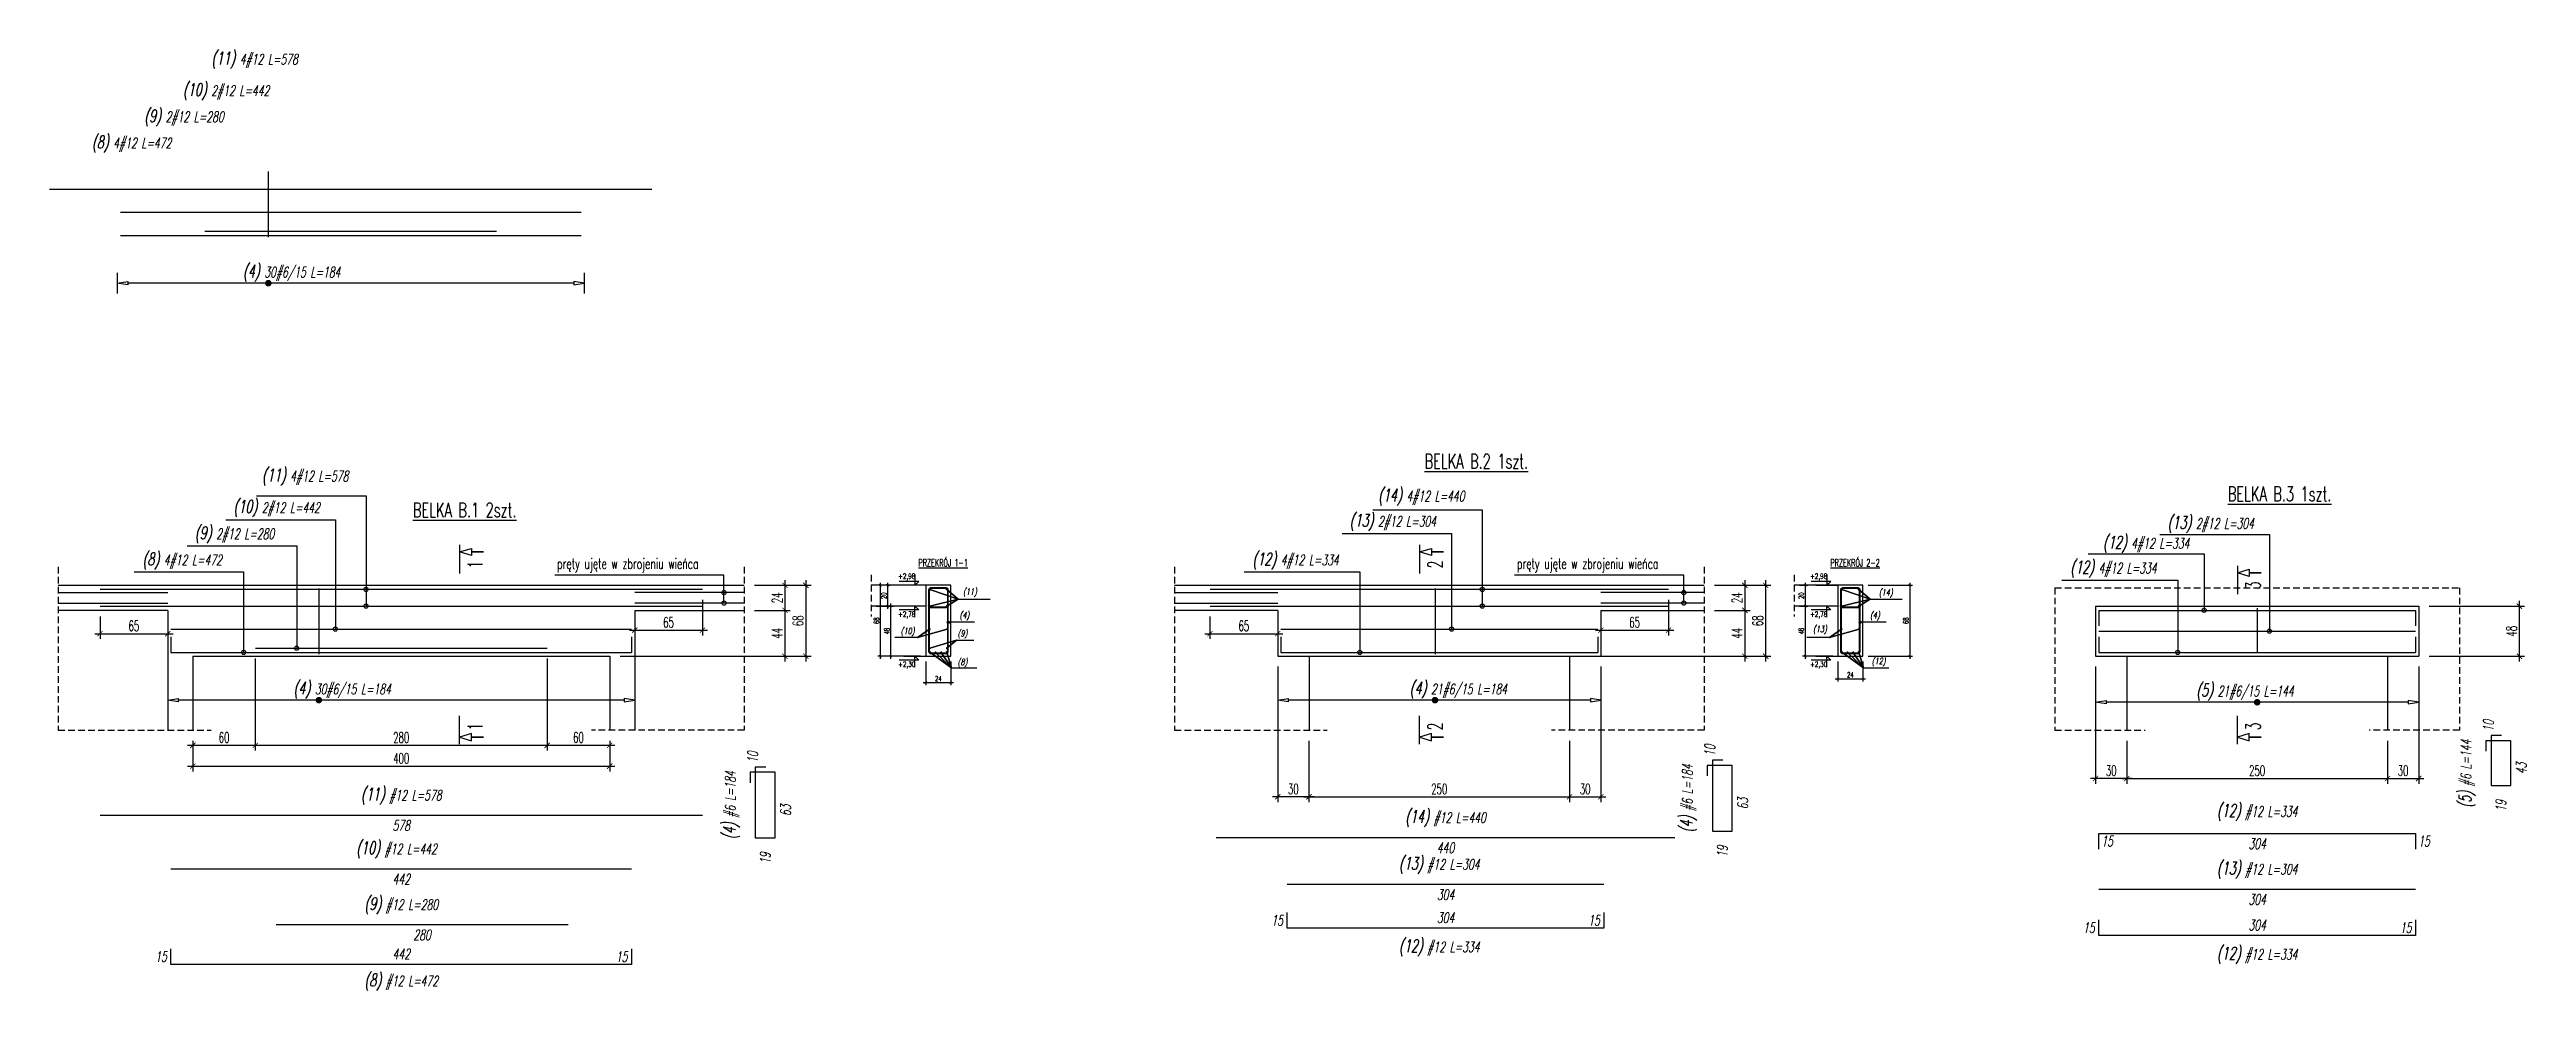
# Model space of a CAD drawing. Header units: millimetres. Extents: x 27330 to 31924, y -55340 to -53045.
# Drawn here: x 27330 to 29706, y -53948 to -53045 of the extents above; entities that cross this region are included whole.
import ezdxf
from ezdxf.enums import TextEntityAlignment as Align

# ---------------------------------------------------------------- set-up
doc = ezdxf.new("R2010")
doc.units = ezdxf.units.MM
doc.linetypes.add('DASHED2', pattern=[9.525, 6.35, -3.175])
doc.layers.get('Defpoints').update_dxf_attribs({"color": 251})
doc.layers.add('__NIEDRUK__', color=54, linetype='Continuous', plot=False)
for name, color, linetype in [('K-HATCHpręt', 105, 'Continuous'), ('K-LINIA', 254, 'Continuous'), ('K-ODNOSNIK', 8, 'Continuous'), ('K-POMOCNICZE', 9, 'DASHED2'), ('K-SCIANY', 2, 'Continuous'), ('K-TEXT 2.8mm', 101, 'Continuous'), ('K-TEXT 2mm', 254, 'Continuous'), ('K-WYMIARY', 1, 'Continuous'), ('K-ZBROJ_06', 101, 'Continuous'), ('K-ZBROJ_12', 161, 'Continuous'), ('N-35-PLYTY', 101, 'Continuous'), ('ZBROJA_NIEZLICZAC', 255, 'Continuous'), ('ZBROJA_PRET', 161, 'Continuous'), ('ZBROJA_RZUTPR', 141, 'Continuous'), ('ZBROJA_RZUTPR1', 255, 'Continuous'), ('ZBROJA_ZASIEG', 253, 'Continuous'), ('ZBROJA_ZLICZAC', 125, 'Continuous')]:
    doc.layers.add(name, color=color, linetype=linetype)
doc.styles.add('STYL_ZBROJA', font='romanszb.shx', dxfattribs={"width": 0.65, "oblique": 12})
doc.styles.add('text 2.8mm', font='romans.shx', dxfattribs={"width": 0.65})
doc.styles.add('text 2mm', font='romans.shx', dxfattribs={"width": 0.65})
doc.styles.add('WYM1', font='romanszb.shx', dxfattribs={"width": 0.6})
doc.dimstyles.new('CM100', dxfattribs={"dimscale": 5, "dimtxt": 2, "dimasz": 1, "dimexe": 1, "dimexo": 2, "dimgap": 0.5, "dimtad": 1, "dimrnd": 0.5, "dimdsep": 46, "dimtxsty": 'WYM1', "dimblk": 'OBLIQUE', "dimcen": 0, "dimdle": 1, "dimclrd": 253, "dimclre": 251, "dimclrt": 30, "dimadec": 0, "dimazin": 0, "dimtfac": 1, "dimtix": 1, "dimtmove": 0, "dimatfit": 0, "dimfxl": 1, "dimtfillclr": 256, "dimtolj": 1, "dimarcsym": 0})

msp = doc.modelspace()

# ---------------------------------------------------------------- texts
at = {"layer": 'K-TEXT 2.8mm', "lineweight": -2, "style": 'text 2.8mm', "width": 0.65}
for s, height, p in [('%%UBELKA B.2 1szt.', 14, (28648.969, -53447.031)), ('%%UBELKA B.3 1szt.', 14, (29419.694, -53478.263)), ('%%UBELKA B.1 2szt.', 14, (27678.237, -53493.738)), ('%%UPRZEKRÓJ 1-1', 7, (28163.398, -53540.875)), ('%%UPRZEKRÓJ 2-2', 7, (29038.42, -53540.875))]:
    msp.add_text(s, height=height, dxfattribs=at).set_placement(p)
for s, p in [('1', (27745.158, -53542.885)), ('2', (28666.165, -53542.885)), ('3', (29450.958, -53562.885)), ('1', (27745.158, -53698.293)), ('2', (28666.165, -53698.293)), ('3', (29450.958, -53698.293))]:
    msp.add_text(s, height=14, rotation=90, dxfattribs=at).set_placement(p)
at = {"layer": 'K-TEXT 2mm', "style": 'text 2mm', "width": 0.65}
for p in [(27816.701, -53543.235), (28737.707, -53543.235)]:
    msp.add_text('pręty ujęte w zbrojeniu wieńca', height=10, dxfattribs=at).set_placement(p)
at = {"layer": 'K-TEXT 2mm', "lineweight": -2, "style": 'text 2mm', "width": 0.65}
for s, p in [('+2,98', (28143.991, -53552.784)), ('+2,98', (29019.014, -53552.784)), ('+2,78', (28143.991, -53589.264)), ('+2,78', (29019.014, -53589.264)), ('+2,30', (28143.991, -53637.264)), ('+2,30', (29019.014, -53637.264))]:
    msp.add_text(s, height=5, dxfattribs=at).set_placement(p)
at = {"layer": 'ZBROJA_NIEZLICZAC', "style": 'STYL_ZBROJA'}
for s, insert, char_height, attachment_point in [('\\H6;\\C71;\\H10;\\C256;\\H6;\\C71;(11)\\H10;\\C256;', (28206.267, -53570.085), 20, 7), ('\\H6;\\C71;\\H10;\\C256;\\H6;\\C71;(14)\\H10;\\C256;', (29084.947, -53570.867), 20, 7), ('\\H6;\\C71;\\H10;\\C256;\\H6;\\C71;(4)\\H10;\\C256;', (28202.863, -53592.707), 20, 7), ('\\H6;\\C71;\\H10;\\C256;\\H6;\\C71;(4)\\H10;\\C256;', (29076.503, -53592.707), 20, 7), ('\\H6;\\C71;\\H10;\\C256;\\H6;\\C71;(10)\\H10;\\C256;', (28146.383, -53607.826), 20, 7), ('\\H6;\\C71;\\H10;\\C256;\\H6;\\C71;(9)\\H10;\\C256;', (28201.03, -53610.069), 20, 7), ('\\H6;\\C71;\\H10;\\C256;\\H6;\\C71;(13)\\H10;\\C256;', (29021.808, -53605.862), 20, 7), ('\\H6;\\C71;\\H10;\\C256;\\H6;\\C71;(8)\\H10;\\C256;', (28201.008, -53637.581), 20, 7), ('\\H6;\\C71;\\H10;\\C256;\\H6;\\C71;(12)\\H10;\\C256;', (29078.162, -53636.698), 20, 7), ('\\H12;\\C71;\\H10;\\C256;\\H12;\\C71;(11)\\H10;\\C256; #12 L=578', (27667.14, -53769.355), 20, 8), ('\\H12;\\C71;\\H10;\\C256;\\H12;\\C71;(14)\\H10;\\C256; #12 L=440', (28669.146, -53790.826), 10, 8), ('\\H12;\\C71;\\H10;\\C256;\\H12;\\C71;(12)\\H10;\\C256; #12 L=334', (29447.939, -53784.967), 20, 8), ('\\H12;\\C71;\\H10;\\C256;\\H12;\\C71;(10)\\H10;\\C256; #12 L=442', (27662.627, -53820.893), 20, 8), ('\\H12;\\C71;\\H10;\\C256;\\H12;\\C71;(13)\\H10;\\C256; #12 L=304', (28663.146, -53835.73), 20, 8), ('\\H12;\\C71;\\H10;\\C256;\\H12;\\C71;(13)\\H10;\\C256; #12 L=304', (29447.939, -53840.36), 10, 8), ('\\H12;\\C71;\\H10;\\C256;\\H12;\\C71;(9)\\H10;\\C256; #12 L=280', (27667.14, -53874.337), 20, 8), ('\\H12;\\C71;\\H10;\\C256;\\H12;\\C71;(12)\\H10;\\C256; #12 L=334', (28663.146, -53914.89), 20, 8), ('\\H12;\\C71;\\H10;\\C256;\\H12;\\C71;(12)\\H10;\\C256; #12 L=334', (29447.939, -53922.001), 20, 8), ('\\H12;\\C71;\\H10;\\C256;\\H12;\\C71;(8)\\H10;\\C256; #12 L=472', (27667.14, -53947.638), 20, 8)]:
    msp.add_mtext(s, dxfattribs=dict(at, insert=insert, char_height=char_height, attachment_point=attachment_point))
at = {"layer": 'ZBROJA_NIEZLICZAC', "char_height": 20, "attachment_point": 8, "rotation": 90, "style": 'STYL_ZBROJA'}
for s, insert in [('\\H12;\\C71;\\H10;\\C256;\\H12;\\C71;(5)\\H10;\\C256; #6 L=144', (29657.309, -53739.649)), ('\\H12;\\C71;\\H10;\\C256;\\H12;\\C71;(4)\\H10;\\C256; #6 L=184', (28910.24, -53763.359)), ('\\H12;\\C71;\\H10;\\C256;\\H12;\\C71;(4)\\H10;\\C256; #6 L=184', (27991.863, -53769.876))]:
    msp.add_mtext(s, dxfattribs=dict(at, insert=insert))
at = {"layer": 'ZBROJA_RZUTPR1', "style": 'STYL_ZBROJA', "oblique": 12, "width": 0.65}
for p in [(29669.809, -53688.149), (28922.74, -53711.859), (28004.363, -53718.376)]:
    msp.add_text('10', height=10, rotation=90, dxfattribs=at).set_placement(p, align=Align.MIDDLE_RIGHT)
for s, p in [('43', (29696.309, -53734.649)), ('63', (28030.863, -53774.876)), ('63', (28949.24, -53768.359))]:
    msp.add_text(s, height=10, rotation=90, dxfattribs=at).set_placement(p, align=Align.TOP_CENTER)
for p in [(29681.809, -53776.149), (28016.363, -53826.376), (28934.74, -53819.859)]:
    msp.add_text('19', height=10, rotation=90, dxfattribs=at).set_placement(p, align=Align.MIDDLE_LEFT)
for s, p in [('578', (27667.14, -53789.355)), ('440', (28669.146, -53810.826)), ('304', (29447.939, -53806.967)), ('442', (27667.14, -53840.893)), ('304', (28669.146, -53855.73)), ('304', (29447.939, -53860.36)), ('304', (28669.146, -53877.89)), ('280', (27687.14, -53894.337)), ('304', (29447.939, -53885.001)), ('442', (27667.14, -53912.638))]:
    msp.add_text(s, height=10, dxfattribs=at).set_placement(p, align=Align.MIDDLE)
for p in [(29309.534, -53804.467), (29613.534, -53804.467), (28513.146, -53880.39), (28817.146, -53880.39), (29291.939, -53887.501), (29595.939, -53887.501), (27442.14, -53915.138), (27884.14, -53915.138)]:
    msp.add_text('15', height=10, dxfattribs=at).set_placement(p, align=Align.MIDDLE_RIGHT)
at = {"layer": 'ZBROJA_ZLICZAC', "char_height": 20, "attachment_point": 7, "style": 'STYL_ZBROJA'}
for s, insert in [('\\H12;\\C71;\\H10;\\C256;\\H12;\\C71;(11)\\H10;\\C256; 4#12 L=578', (27484.999, -53063.336)), ('\\H12;\\C71;\\H10;\\C256;\\H12;\\C71;(10)\\H10;\\C256; 2#12 L=442', (27457.635, -53093.499)), ('\\H12;\\C71;\\H10;\\C256;\\H12;\\C71;(9)\\H10;\\C256; 2#12 L=280', (27420.536, -53118.622)), ('\\H12;\\C71;\\H10;\\C256;\\H12;\\C71;(8)\\H10;\\C256; 4#12 L=472', (27370.314, -53143.788)), ('\\H12;\\C71;\\H10;\\C256;\\H12;\\C71;(4)\\H10;\\C256; 30#6/15 L=184', (27515.2, -53267.602)), ('\\H12;\\C71;\\H10;\\C256;\\H12;\\C71;(11)\\H10;\\C256; 4#12 L=578', (27533.504, -53463.299)), ('\\H12;\\C71;\\H10;\\C256;\\H12;\\C71;(14)\\H10;\\C256; 4#12 L=440', (28604.511, -53482.488)), ('\\H12;\\C71;\\H10;\\C256;\\H12;\\C71;(10)\\H10;\\C256; 2#12 L=442', (27506.139, -53493.463)), ('\\H12;\\C71;\\H10;\\C256;\\H12;\\C71;(13)\\H10;\\C256; 2#12 L=304', (28577.146, -53506.729)), ('\\H12;\\C71;\\H10;\\C256;\\H12;\\C71;(13)\\H10;\\C256; 2#12 L=304', (29361.938, -53508.728)), ('\\H12;\\C71;\\H10;\\C256;\\H12;\\C71;(9)\\H10;\\C256; 2#12 L=280', (27469.041, -53518.585)), ('\\H12;\\C71;\\H10;\\C256;\\H12;\\C71;(12)\\H10;\\C256; 4#12 L=334', (29299.969, -53527.717)), ('\\H12;\\C71;\\H10;\\C256;\\H12;\\C71;(8)\\H10;\\C256; 4#12 L=472', (27418.818, -53543.751)), ('\\H12;\\C71;\\H10;\\C256;\\H12;\\C71;(12)\\H10;\\C256; 4#12 L=334', (28483.825, -53543.751)), ('\\H12;\\C71;\\H10;\\C256;\\H12;\\C71;(12)\\H10;\\C256; 4#12 L=334', (29268.618, -53551.559)), ('\\H12;\\C71;\\H10;\\C256;\\H12;\\C71;(4)\\H10;\\C256; 30#6/15 L=184', (27563.705, -53667.565)), ('\\H12;\\C71;\\H10;\\C256;\\H12;\\C71;(4)\\H10;\\C256; 21#6/15 L=184', (28634.711, -53667.565)), ('\\H12;\\C71;\\H10;\\C256;\\H12;\\C71;(5)\\H10;\\C256; 21#6/15 L=144', (29389.504, -53669.565))]:
    msp.add_mtext(s, dxfattribs=dict(at, insert=insert))

# ---------------------------------------------------------------- blocks, each defined once
blk = doc.blocks.new('A$C392df230')
h = blk.add_hatch()
h.set_pattern_fill('ANGLE', color=256, scale=0.025)
h.set_pattern_definition([(360, (-2880.4701, 5517.13781), (-5e-64, 0.174625), [0.127, -0.047625]), (90, (-2880.4701, 5517.13781), (-0.174625, 1e-17), [0.127, -0.047625])])
h.paths.add_polyline_path([(0.5, 0, 1), (-0.5, 0, 1)])
blk.add_circle((0, 0), 0.5)
blk = doc.blocks.new('_ArchTick')
at = {"color": 0, "linetype": 'ByBlock', "const_width": 0.15}
blk.add_lwpolyline([(-0.5, -0.5), (0.5, 0.5)], dxfattribs=at)
blk = doc.blocks.new('*D602')
at = {"layer": 'Defpoints', "color": 0, "transparency": 16777216}
for p in [(27467.1, -53698.1), (27867.1, -53698.1), (27867.1, -53732.5)]:
    blk.add_point(p, dxfattribs=at)
at = {"layer": 'K-WYMIARY', "color": 251, "lineweight": -2, "transparency": 16777216}
for p, q in [((27467.1, -53708.1), (27467.1, -53737.5)), ((27867.1, -53708.1), (27867.1, -53737.5))]:
    blk.add_line(p, q, dxfattribs=at)
at = {"layer": 'K-WYMIARY', "color": 253, "lineweight": -2, "transparency": 16777216}
blk.add_line((27462.1, -53732.5), (27872.1, -53732.5), dxfattribs=at)
at = {"layer": 'K-WYMIARY', "color": 253, "lineweight": -2, "transparency": 16777216, "xscale": 5, "yscale": 5, "zscale": 5, "rotation": 180}
blk.add_blockref('_ArchTick', (27467.1, -53732.5), dxfattribs=at)
at = {"layer": 'K-WYMIARY', "color": 253, "lineweight": -2, "transparency": 16777216, "xscale": 5, "yscale": 5, "zscale": 5}
blk.add_blockref('_ArchTick', (27867.1, -53732.5), dxfattribs=at)
at = {"layer": 'K-WYMIARY', "color": 30, "transparency": 16777216, "insert": (27667.1, -53725), "char_height": 10, "attachment_point": 5, "style": 'WYM1'}
blk.add_mtext('\\A1;400', dxfattribs=at)
blk = doc.blocks.new('*D604')
at = {"layer": 'Defpoints', "color": 0, "transparency": 16777216}
for p in [(27527.1, -53619.3), (27467.1, -53698.1), (27527.1, -53712.5)]:
    blk.add_point(p, dxfattribs=at)
at = {"layer": 'K-WYMIARY', "color": 251, "lineweight": -2, "transparency": 16777216}
for p, q in [((27527.1, -53629.3), (27527.1, -53717.5)), ((27467.1, -53708.1), (27467.1, -53717.5))]:
    blk.add_line(p, q, dxfattribs=at)
at = {"layer": 'K-WYMIARY', "color": 253, "lineweight": -2, "transparency": 16777216}
blk.add_line((27462.1, -53712.5), (27532.1, -53712.5), dxfattribs=at)
at = {"layer": 'K-WYMIARY', "color": 253, "lineweight": -2, "transparency": 16777216, "xscale": 5, "yscale": 5, "zscale": 5, "rotation": 180}
blk.add_blockref('_ArchTick', (27467.1, -53712.5), dxfattribs=at)
at = {"layer": 'K-WYMIARY', "color": 253, "lineweight": -2, "transparency": 16777216, "xscale": 5, "yscale": 5, "zscale": 5}
blk.add_blockref('_ArchTick', (27527.1, -53712.5), dxfattribs=at)
at = {"layer": 'K-WYMIARY', "color": 30, "transparency": 16777216, "insert": (27497.1, -53705), "char_height": 10, "attachment_point": 5, "style": 'WYM1'}
blk.add_mtext('\\A1;60', dxfattribs=at)
blk = doc.blocks.new('*D605')
at = {"layer": 'Defpoints', "color": 0, "transparency": 16777216}
for p in [(27527.1, -53619.3), (27807.1, -53619.3), (27807.1, -53712.5)]:
    blk.add_point(p, dxfattribs=at)
at = {"layer": 'K-WYMIARY', "color": 251, "lineweight": -2, "transparency": 16777216}
for p, q in [((27527.1, -53629.3), (27527.1, -53717.5)), ((27807.1, -53629.3), (27807.1, -53717.5))]:
    blk.add_line(p, q, dxfattribs=at)
at = {"layer": 'K-WYMIARY', "color": 253, "lineweight": -2, "transparency": 16777216}
blk.add_line((27522.1, -53712.5), (27812.1, -53712.5), dxfattribs=at)
at = {"layer": 'K-WYMIARY', "color": 253, "lineweight": -2, "transparency": 16777216, "xscale": 5, "yscale": 5, "zscale": 5, "rotation": 180}
blk.add_blockref('_ArchTick', (27527.1, -53712.5), dxfattribs=at)
at = {"layer": 'K-WYMIARY', "color": 253, "lineweight": -2, "transparency": 16777216, "xscale": 5, "yscale": 5, "zscale": 5}
blk.add_blockref('_ArchTick', (27807.1, -53712.5), dxfattribs=at)
at = {"layer": 'K-WYMIARY', "color": 30, "transparency": 16777216, "insert": (27667.1, -53705), "char_height": 10, "attachment_point": 5, "style": 'WYM1'}
blk.add_mtext('\\A1;280', dxfattribs=at)
blk = doc.blocks.new('*D606')
at = {"layer": 'Defpoints', "color": 0, "transparency": 16777216}
for p in [(27807.1, -53619.3), (27867.1, -53698.1), (27867.1, -53712.5)]:
    blk.add_point(p, dxfattribs=at)
at = {"layer": 'K-WYMIARY', "color": 251, "lineweight": -2, "transparency": 16777216}
for p, q in [((27807.1, -53629.3), (27807.1, -53717.5)), ((27867.1, -53708.1), (27867.1, -53717.5))]:
    blk.add_line(p, q, dxfattribs=at)
at = {"layer": 'K-WYMIARY', "color": 253, "lineweight": -2, "transparency": 16777216}
blk.add_line((27802.1, -53712.5), (27872.1, -53712.5), dxfattribs=at)
at = {"layer": 'K-WYMIARY', "color": 253, "lineweight": -2, "transparency": 16777216, "xscale": 5, "yscale": 5, "zscale": 5, "rotation": 180}
blk.add_blockref('_ArchTick', (27807.1, -53712.5), dxfattribs=at)
at = {"layer": 'K-WYMIARY', "color": 253, "lineweight": -2, "transparency": 16777216, "xscale": 5, "yscale": 5, "zscale": 5}
blk.add_blockref('_ArchTick', (27867.1, -53712.5), dxfattribs=at)
at = {"layer": 'K-WYMIARY', "color": 30, "transparency": 16777216, "insert": (27837.1, -53705), "char_height": 10, "attachment_point": 5, "style": 'WYM1'}
blk.add_mtext('\\A1;60', dxfattribs=at)
blk = doc.blocks.new('*D607')
at = {"layer": 'Defpoints', "color": 0, "transparency": 16777216}
for p in [(27996.2, -53559), (27996.2, -53583), (28035.3, -53583)]:
    blk.add_point(p, dxfattribs=at)
at = {"layer": 'K-WYMIARY', "color": 251, "lineweight": -2, "transparency": 16777216}
for p, q in [((28006.2, -53559), (28040.3, -53559)), ((28006.2, -53583), (28040.3, -53583))]:
    blk.add_line(p, q, dxfattribs=at)
at = {"layer": 'K-WYMIARY', "color": 253, "lineweight": -2, "transparency": 16777216}
blk.add_line((28035.3, -53554), (28035.3, -53588), dxfattribs=at)
at = {"layer": 'K-WYMIARY', "color": 253, "lineweight": -2, "transparency": 16777216, "xscale": 5, "yscale": 5, "zscale": 5}
for p, rotation in [((28035.3, -53559), 90), ((28035.3, -53583), 270)]:
    blk.add_blockref('_ArchTick', p, dxfattribs=dict(at, rotation=rotation))
at = {"layer": 'K-WYMIARY', "color": 30, "transparency": 16777216, "insert": (28027.8, -53571), "char_height": 10, "attachment_point": 5, "rotation": 90, "style": 'WYM1'}
blk.add_mtext('\\A1;24', dxfattribs=at)
blk = doc.blocks.new('*D608')
at = {"layer": 'Defpoints', "color": 0, "transparency": 16777216}
for p in [(27996.2, -53583), (27867.1, -53627), (28035.3, -53627)]:
    blk.add_point(p, dxfattribs=at)
at = {"layer": 'K-WYMIARY', "color": 251, "lineweight": -2, "transparency": 16777216}
for p, q in [((28006.2, -53583), (28040.3, -53583)), ((27877.1, -53627), (28040.3, -53627))]:
    blk.add_line(p, q, dxfattribs=at)
at = {"layer": 'K-WYMIARY', "color": 253, "lineweight": -2, "transparency": 16777216}
blk.add_line((28035.3, -53578), (28035.3, -53632), dxfattribs=at)
at = {"layer": 'K-WYMIARY', "color": 253, "lineweight": -2, "transparency": 16777216, "xscale": 5, "yscale": 5, "zscale": 5}
for p, rotation in [((28035.3, -53583), 90), ((28035.3, -53627), 270)]:
    blk.add_blockref('_ArchTick', p, dxfattribs=dict(at, rotation=rotation))
at = {"layer": 'K-WYMIARY', "color": 30, "transparency": 16777216, "insert": (28027.8, -53605), "char_height": 10, "attachment_point": 5, "rotation": 90, "style": 'WYM1'}
blk.add_mtext('\\A1;44', dxfattribs=at)
blk = doc.blocks.new('*D609')
at = {"layer": 'Defpoints', "color": 0, "transparency": 16777216}
for p in [(27996.2, -53559), (27867.1, -53627), (28055.3, -53627)]:
    blk.add_point(p, dxfattribs=at)
at = {"layer": 'K-WYMIARY', "color": 251, "lineweight": -2, "transparency": 16777216}
for p, q in [((28006.2, -53559), (28060.3, -53559)), ((27877.1, -53627), (28060.3, -53627))]:
    blk.add_line(p, q, dxfattribs=at)
at = {"layer": 'K-WYMIARY', "color": 253, "lineweight": -2, "transparency": 16777216}
blk.add_line((28055.3, -53554), (28055.3, -53632), dxfattribs=at)
at = {"layer": 'K-WYMIARY', "color": 253, "lineweight": -2, "transparency": 16777216, "xscale": 5, "yscale": 5, "zscale": 5}
for p, rotation in [((28055.3, -53559), 90), ((28055.3, -53627), 270)]:
    blk.add_blockref('_ArchTick', p, dxfattribs=dict(at, rotation=rotation))
at = {"layer": 'K-WYMIARY', "color": 30, "transparency": 16777216, "insert": (28047.8, -53593), "char_height": 10, "attachment_point": 5, "rotation": 90, "style": 'WYM1'}
blk.add_mtext('\\A1;68', dxfattribs=at)
blk = doc.blocks.new('*D613')
at = {"layer": 'Defpoints', "color": 0, "transparency": 16777216}
for p in [(27956.1, -53562.9), (27891.1, -53583), (27956.1, -53602)]:
    blk.add_point(p, dxfattribs=at)
at = {"layer": 'K-WYMIARY', "color": 251, "lineweight": -2, "transparency": 16777216}
for p, q in [((27891.1, -53593), (27891.1, -53607)), ((27956.1, -53572.9), (27956.1, -53607))]:
    blk.add_line(p, q, dxfattribs=at)
at = {"layer": 'K-WYMIARY', "color": 253, "lineweight": -2, "transparency": 16777216}
blk.add_line((27886.1, -53602), (27961.1, -53602), dxfattribs=at)
at = {"layer": 'K-WYMIARY', "color": 253, "lineweight": -2, "transparency": 16777216, "xscale": 5, "yscale": 5, "zscale": 5, "rotation": 180}
blk.add_blockref('_ArchTick', (27891.1, -53602), dxfattribs=at)
at = {"layer": 'K-WYMIARY', "color": 253, "lineweight": -2, "transparency": 16777216, "xscale": 5, "yscale": 5, "zscale": 5}
blk.add_blockref('_ArchTick', (27956.1, -53602), dxfattribs=at)
at = {"layer": 'K-WYMIARY', "color": 30, "transparency": 16777216, "insert": (27923.6, -53594.5), "char_height": 10, "attachment_point": 5, "style": 'WYM1'}
blk.add_mtext('\\A1;65', dxfattribs=at)
blk = doc.blocks.new('*D614')
at = {"layer": 'Defpoints', "color": 0, "transparency": 16777216}
for p in [(27378.1, -53578.9), (27443.1, -53583), (27443.1, -53605.4)]:
    blk.add_point(p, dxfattribs=at)
at = {"layer": 'K-WYMIARY', "color": 251, "lineweight": -2, "transparency": 16777216}
for p, q in [((27378.1, -53588.9), (27378.1, -53610.4)), ((27443.1, -53593), (27443.1, -53610.4))]:
    blk.add_line(p, q, dxfattribs=at)
at = {"layer": 'K-WYMIARY', "color": 253, "lineweight": -2, "transparency": 16777216}
blk.add_line((27373.1, -53605.4), (27448.1, -53605.4), dxfattribs=at)
at = {"layer": 'K-WYMIARY', "color": 253, "lineweight": -2, "transparency": 16777216, "xscale": 5, "yscale": 5, "zscale": 5, "rotation": 180}
blk.add_blockref('_ArchTick', (27378.1, -53605.4), dxfattribs=at)
at = {"layer": 'K-WYMIARY', "color": 253, "lineweight": -2, "transparency": 16777216, "xscale": 5, "yscale": 5, "zscale": 5}
blk.add_blockref('_ArchTick', (27443.1, -53605.4), dxfattribs=at)
at = {"layer": 'K-WYMIARY', "color": 30, "transparency": 16777216, "insert": (27410.6, -53597.9), "char_height": 10, "attachment_point": 5, "style": 'WYM1'}
blk.add_mtext('\\A1;65', dxfattribs=at)
blk = doc.blocks.new('*D653')
at = {"layer": 'Defpoints', "color": 0, "transparency": 16777216}
for p in [(28170.5, -53627), (28194.5, -53627), (28194.5, -53652.3)]:
    blk.add_point(p, dxfattribs=at)
at = {"layer": 'K-WYMIARY', "color": 251, "lineweight": -2, "transparency": 16777216}
for p, q in [((28170.5, -53632), (28170.5, -53654.8)), ((28194.5, -53632), (28194.5, -53654.8))]:
    blk.add_line(p, q, dxfattribs=at)
at = {"layer": 'K-WYMIARY', "color": 253, "lineweight": -2, "transparency": 16777216}
blk.add_line((28168, -53652.3), (28197, -53652.3), dxfattribs=at)
at = {"layer": 'K-WYMIARY', "color": 253, "lineweight": -2, "transparency": 16777216, "xscale": 2.5, "yscale": 2.5, "zscale": 2.5, "rotation": 180}
blk.add_blockref('_ArchTick', (28170.5, -53652.3), dxfattribs=at)
at = {"layer": 'K-WYMIARY', "color": 253, "lineweight": -2, "transparency": 16777216, "xscale": 2.5, "yscale": 2.5, "zscale": 2.5}
blk.add_blockref('_ArchTick', (28194.5, -53652.3), dxfattribs=at)
at = {"layer": 'K-WYMIARY', "color": 30, "transparency": 16777216, "insert": (28182.5, -53648.5), "char_height": 5, "attachment_point": 5, "style": 'WYM1'}
blk.add_mtext('\\A1;24', dxfattribs=at)
blk = doc.blocks.new('*D654')
at = {"layer": 'Defpoints', "color": 0, "transparency": 16777216}
for p in [(28117.9, -53579), (28136.9, -53579), (28170.5, -53627)]:
    blk.add_point(p, dxfattribs=at)
at = {"layer": 'K-WYMIARY', "color": 251, "lineweight": -2, "transparency": 16777216}
for p, q in [((28122.9, -53579), (28139.4, -53579)), ((28165.5, -53627), (28134.4, -53627))]:
    blk.add_line(p, q, dxfattribs=at)
at = {"layer": 'K-WYMIARY', "color": 253, "lineweight": -2, "transparency": 16777216}
blk.add_line((28136.9, -53629.5), (28136.9, -53576.5), dxfattribs=at)
at = {"layer": 'K-WYMIARY', "color": 253, "lineweight": -2, "transparency": 16777216, "xscale": 2.5, "yscale": 2.5, "zscale": 2.5}
for p, rotation in [((28136.9, -53579), 90), ((28136.9, -53627), 270)]:
    blk.add_blockref('_ArchTick', p, dxfattribs=dict(at, rotation=rotation))
at = {"layer": 'K-WYMIARY', "color": 30, "transparency": 16777216, "insert": (28133.1, -53603), "char_height": 5, "attachment_point": 5, "rotation": 90, "style": 'WYM1'}
blk.add_mtext('\\A1;48', dxfattribs=at)
blk = doc.blocks.new('*D655')
at = {"layer": 'Defpoints', "color": 0, "transparency": 16777216}
for p in [(28128.2, -53559), (28133.9, -53559), (28117.9, -53579)]:
    blk.add_point(p, dxfattribs=at)
at = {"layer": 'K-WYMIARY', "color": 251, "lineweight": -2, "transparency": 16777216}
for p, q in [((28133.2, -53559), (28136.4, -53559)), ((28122.9, -53579), (28136.4, -53579))]:
    blk.add_line(p, q, dxfattribs=at)
at = {"layer": 'K-WYMIARY', "color": 253, "lineweight": -2, "transparency": 16777216}
blk.add_line((28133.9, -53581.5), (28133.9, -53556.5), dxfattribs=at)
at = {"layer": 'K-WYMIARY', "color": 253, "lineweight": -2, "transparency": 16777216, "xscale": 2.5, "yscale": 2.5, "zscale": 2.5}
for p, rotation in [((28133.9, -53559), 90), ((28133.9, -53579), 270)]:
    blk.add_blockref('_ArchTick', p, dxfattribs=dict(at, rotation=rotation))
at = {"layer": 'K-WYMIARY', "color": 30, "transparency": 16777216, "insert": (28130.1, -53569), "char_height": 5, "attachment_point": 5, "rotation": 90, "style": 'WYM1'}
blk.add_mtext('\\A1;20', dxfattribs=at)
blk = doc.blocks.new('*D656')
at = {"layer": 'Defpoints', "color": 0, "transparency": 16777216}
for p in [(28126.9, -53559), (28170.5, -53559), (28170.5, -53627)]:
    blk.add_point(p, dxfattribs=at)
at = {"layer": 'K-WYMIARY', "color": 251, "lineweight": -2, "transparency": 16777216}
for p, q in [((28165.5, -53559), (28124.4, -53559)), ((28165.5, -53627), (28124.4, -53627))]:
    blk.add_line(p, q, dxfattribs=at)
at = {"layer": 'K-WYMIARY', "color": 253, "lineweight": -2, "transparency": 16777216}
blk.add_line((28126.9, -53629.5), (28126.9, -53556.5), dxfattribs=at)
at = {"layer": 'K-WYMIARY', "color": 253, "lineweight": -2, "transparency": 16777216, "xscale": 2.5, "yscale": 2.5, "zscale": 2.5}
for p, rotation in [((28126.9, -53559), 90), ((28126.9, -53627), 270)]:
    blk.add_blockref('_ArchTick', p, dxfattribs=dict(at, rotation=rotation))
at = {"layer": 'K-WYMIARY', "color": 30, "transparency": 16777216, "insert": (28123.1, -53593), "char_height": 5, "attachment_point": 5, "rotation": 90, "style": 'WYM1'}
blk.add_mtext('\\A1;68', dxfattribs=at)
blk = doc.blocks.new('*D617')
at = {"layer": 'Defpoints', "color": 0, "transparency": 16777216}
for p in [(28538.1, -53698.1), (28788.1, -53698.1), (28788.1, -53761.9)]:
    blk.add_point(p, dxfattribs=at)
at = {"layer": 'K-WYMIARY', "color": 251, "lineweight": -2, "transparency": 16777216}
for p, q in [((28538.1, -53708.1), (28538.1, -53766.9)), ((28788.1, -53708.1), (28788.1, -53766.9))]:
    blk.add_line(p, q, dxfattribs=at)
at = {"layer": 'K-WYMIARY', "color": 253, "lineweight": -2, "transparency": 16777216}
blk.add_line((28533.1, -53761.9), (28793.1, -53761.9), dxfattribs=at)
at = {"layer": 'K-WYMIARY', "color": 253, "lineweight": -2, "transparency": 16777216, "xscale": 5, "yscale": 5, "zscale": 5, "rotation": 180}
blk.add_blockref('_ArchTick', (28538.1, -53761.9), dxfattribs=at)
at = {"layer": 'K-WYMIARY', "color": 253, "lineweight": -2, "transparency": 16777216, "xscale": 5, "yscale": 5, "zscale": 5}
blk.add_blockref('_ArchTick', (28788.1, -53761.9), dxfattribs=at)
at = {"layer": 'K-WYMIARY', "color": 30, "transparency": 16777216, "insert": (28663.1, -53754.4), "char_height": 10, "attachment_point": 5, "style": 'WYM1'}
blk.add_mtext('\\A1;250', dxfattribs=at)
blk = doc.blocks.new('*D619')
at = {"layer": 'Defpoints', "color": 0, "transparency": 16777216}
for p in [(28917.2, -53559), (28917.2, -53583), (28956.3, -53583)]:
    blk.add_point(p, dxfattribs=at)
at = {"layer": 'K-WYMIARY', "color": 251, "lineweight": -2, "transparency": 16777216}
for p, q in [((28927.2, -53559), (28961.3, -53559)), ((28927.2, -53583), (28961.3, -53583))]:
    blk.add_line(p, q, dxfattribs=at)
at = {"layer": 'K-WYMIARY', "color": 253, "lineweight": -2, "transparency": 16777216}
blk.add_line((28956.3, -53554), (28956.3, -53588), dxfattribs=at)
at = {"layer": 'K-WYMIARY', "color": 253, "lineweight": -2, "transparency": 16777216, "xscale": 5, "yscale": 5, "zscale": 5}
for p, rotation in [((28956.3, -53559), 90), ((28956.3, -53583), 270)]:
    blk.add_blockref('_ArchTick', p, dxfattribs=dict(at, rotation=rotation))
at = {"layer": 'K-WYMIARY', "color": 30, "transparency": 16777216, "insert": (28948.8, -53571), "char_height": 10, "attachment_point": 5, "rotation": 90, "style": 'WYM1'}
blk.add_mtext('\\A1;24', dxfattribs=at)
blk = doc.blocks.new('*D620')
at = {"layer": 'Defpoints', "color": 0, "transparency": 16777216}
for p in [(28917.2, -53583), (28788.1, -53627), (28956.3, -53627)]:
    blk.add_point(p, dxfattribs=at)
at = {"layer": 'K-WYMIARY', "color": 251, "lineweight": -2, "transparency": 16777216}
for p, q in [((28927.2, -53583), (28961.3, -53583)), ((28798.1, -53627), (28961.3, -53627))]:
    blk.add_line(p, q, dxfattribs=at)
at = {"layer": 'K-WYMIARY', "color": 253, "lineweight": -2, "transparency": 16777216}
blk.add_line((28956.3, -53578), (28956.3, -53632), dxfattribs=at)
at = {"layer": 'K-WYMIARY', "color": 253, "lineweight": -2, "transparency": 16777216, "xscale": 5, "yscale": 5, "zscale": 5}
for p, rotation in [((28956.3, -53583), 90), ((28956.3, -53627), 270)]:
    blk.add_blockref('_ArchTick', p, dxfattribs=dict(at, rotation=rotation))
at = {"layer": 'K-WYMIARY', "color": 30, "transparency": 16777216, "insert": (28948.8, -53605), "char_height": 10, "attachment_point": 5, "rotation": 90, "style": 'WYM1'}
blk.add_mtext('\\A1;44', dxfattribs=at)
blk = doc.blocks.new('*D621')
at = {"layer": 'Defpoints', "color": 0, "transparency": 16777216}
for p in [(28917.2, -53559), (28788.1, -53627), (28976.3, -53627)]:
    blk.add_point(p, dxfattribs=at)
at = {"layer": 'K-WYMIARY', "color": 251, "lineweight": -2, "transparency": 16777216}
for p, q in [((28927.2, -53559), (28981.3, -53559)), ((28798.1, -53627), (28981.3, -53627))]:
    blk.add_line(p, q, dxfattribs=at)
at = {"layer": 'K-WYMIARY', "color": 253, "lineweight": -2, "transparency": 16777216}
blk.add_line((28976.3, -53554), (28976.3, -53632), dxfattribs=at)
at = {"layer": 'K-WYMIARY', "color": 253, "lineweight": -2, "transparency": 16777216, "xscale": 5, "yscale": 5, "zscale": 5}
for p, rotation in [((28976.3, -53559), 90), ((28976.3, -53627), 270)]:
    blk.add_blockref('_ArchTick', p, dxfattribs=dict(at, rotation=rotation))
at = {"layer": 'K-WYMIARY', "color": 30, "transparency": 16777216, "insert": (28968.8, -53593), "char_height": 10, "attachment_point": 5, "rotation": 90, "style": 'WYM1'}
blk.add_mtext('\\A1;68', dxfattribs=at)
blk = doc.blocks.new('*D622')
at = {"layer": 'Defpoints', "color": 0, "transparency": 16777216}
for p in [(28883.1, -53562.9), (28818.1, -53583), (28883.1, -53602)]:
    blk.add_point(p, dxfattribs=at)
at = {"layer": 'K-WYMIARY', "color": 251, "lineweight": -2, "transparency": 16777216}
for p, q in [((28818.1, -53593), (28818.1, -53607)), ((28883.1, -53572.9), (28883.1, -53607))]:
    blk.add_line(p, q, dxfattribs=at)
at = {"layer": 'K-WYMIARY', "color": 253, "lineweight": -2, "transparency": 16777216}
blk.add_line((28813.1, -53602), (28888.1, -53602), dxfattribs=at)
at = {"layer": 'K-WYMIARY', "color": 253, "lineweight": -2, "transparency": 16777216, "xscale": 5, "yscale": 5, "zscale": 5, "rotation": 180}
blk.add_blockref('_ArchTick', (28818.1, -53602), dxfattribs=at)
at = {"layer": 'K-WYMIARY', "color": 253, "lineweight": -2, "transparency": 16777216, "xscale": 5, "yscale": 5, "zscale": 5}
blk.add_blockref('_ArchTick', (28883.1, -53602), dxfattribs=at)
at = {"layer": 'K-WYMIARY', "color": 30, "transparency": 16777216, "insert": (28850.6, -53594.5), "char_height": 10, "attachment_point": 5, "style": 'WYM1'}
blk.add_mtext('\\A1;65', dxfattribs=at)
blk = doc.blocks.new('*D623')
at = {"layer": 'Defpoints', "color": 0, "transparency": 16777216}
for p in [(28443.1, -53578.9), (28508.1, -53583), (28508.1, -53605.4)]:
    blk.add_point(p, dxfattribs=at)
at = {"layer": 'K-WYMIARY', "color": 251, "lineweight": -2, "transparency": 16777216}
for p, q in [((28443.1, -53588.9), (28443.1, -53610.4)), ((28508.1, -53593), (28508.1, -53610.4))]:
    blk.add_line(p, q, dxfattribs=at)
at = {"layer": 'K-WYMIARY', "color": 253, "lineweight": -2, "transparency": 16777216}
blk.add_line((28438.1, -53605.4), (28513.1, -53605.4), dxfattribs=at)
at = {"layer": 'K-WYMIARY', "color": 253, "lineweight": -2, "transparency": 16777216, "xscale": 5, "yscale": 5, "zscale": 5, "rotation": 180}
blk.add_blockref('_ArchTick', (28443.1, -53605.4), dxfattribs=at)
at = {"layer": 'K-WYMIARY', "color": 253, "lineweight": -2, "transparency": 16777216, "xscale": 5, "yscale": 5, "zscale": 5}
blk.add_blockref('_ArchTick', (28508.1, -53605.4), dxfattribs=at)
at = {"layer": 'K-WYMIARY', "color": 30, "transparency": 16777216, "insert": (28475.6, -53597.9), "char_height": 10, "attachment_point": 5, "style": 'WYM1'}
blk.add_mtext('\\A1;65', dxfattribs=at)
blk = doc.blocks.new('*D630')
at = {"layer": 'Defpoints', "color": 0, "transparency": 16777216}
for p in [(28508.1, -53627), (28538.1, -53698.1), (28508.1, -53761.9)]:
    blk.add_point(p, dxfattribs=at)
at = {"layer": 'K-WYMIARY', "color": 251, "lineweight": -2, "transparency": 16777216}
for p, q in [((28508.1, -53637), (28508.1, -53766.9)), ((28538.1, -53708.1), (28538.1, -53766.9))]:
    blk.add_line(p, q, dxfattribs=at)
at = {"layer": 'K-WYMIARY', "color": 253, "lineweight": -2, "transparency": 16777216}
blk.add_line((28543.1, -53761.9), (28503.1, -53761.9), dxfattribs=at)
at = {"layer": 'K-WYMIARY', "color": 253, "lineweight": -2, "transparency": 16777216, "xscale": 5, "yscale": 5, "zscale": 5, "rotation": 180}
blk.add_blockref('_ArchTick', (28508.1, -53761.9), dxfattribs=at)
at = {"layer": 'K-WYMIARY', "color": 253, "lineweight": -2, "transparency": 16777216, "xscale": 5, "yscale": 5, "zscale": 5}
blk.add_blockref('_ArchTick', (28538.1, -53761.9), dxfattribs=at)
at = {"layer": 'K-WYMIARY', "color": 30, "transparency": 16777216, "insert": (28523.1, -53754.4), "char_height": 10, "attachment_point": 5, "style": 'WYM1'}
blk.add_mtext('\\A1;30', dxfattribs=at)
blk = doc.blocks.new('*D631')
at = {"layer": 'Defpoints', "color": 0, "transparency": 16777216}
for p in [(28818.1, -53627), (28788.1, -53698.1), (28818.1, -53761.9)]:
    blk.add_point(p, dxfattribs=at)
at = {"layer": 'K-WYMIARY', "color": 251, "lineweight": -2, "transparency": 16777216}
for p, q in [((28818.1, -53637), (28818.1, -53766.9)), ((28788.1, -53708.1), (28788.1, -53766.9))]:
    blk.add_line(p, q, dxfattribs=at)
at = {"layer": 'K-WYMIARY', "color": 253, "lineweight": -2, "transparency": 16777216}
blk.add_line((28783.1, -53761.9), (28823.1, -53761.9), dxfattribs=at)
at = {"layer": 'K-WYMIARY', "color": 253, "lineweight": -2, "transparency": 16777216, "xscale": 5, "yscale": 5, "zscale": 5, "rotation": 180}
blk.add_blockref('_ArchTick', (28788.1, -53761.9), dxfattribs=at)
at = {"layer": 'K-WYMIARY', "color": 253, "lineweight": -2, "transparency": 16777216, "xscale": 5, "yscale": 5, "zscale": 5}
blk.add_blockref('_ArchTick', (28818.1, -53761.9), dxfattribs=at)
at = {"layer": 'K-WYMIARY', "color": 30, "transparency": 16777216, "insert": (28803.1, -53754.4), "char_height": 10, "attachment_point": 5, "style": 'WYM1'}
blk.add_mtext('\\A1;30', dxfattribs=at)
blk = doc.blocks.new('*D649')
at = {"layer": 'Defpoints', "color": 0, "transparency": 16777216}
for p in [(29045.6, -53627), (29069.6, -53627), (29069.6, -53648.7)]:
    blk.add_point(p, dxfattribs=at)
at = {"layer": 'K-WYMIARY', "color": 251, "lineweight": -2, "transparency": 16777216}
for p, q in [((29045.6, -53632), (29045.6, -53651.2)), ((29069.6, -53632), (29069.6, -53651.2))]:
    blk.add_line(p, q, dxfattribs=at)
at = {"layer": 'K-WYMIARY', "color": 253, "lineweight": -2, "transparency": 16777216}
blk.add_line((29043.1, -53648.7), (29072.1, -53648.7), dxfattribs=at)
at = {"layer": 'K-WYMIARY', "color": 253, "lineweight": -2, "transparency": 16777216, "xscale": 2.5, "yscale": 2.5, "zscale": 2.5, "rotation": 180}
blk.add_blockref('_ArchTick', (29045.6, -53648.7), dxfattribs=at)
at = {"layer": 'K-WYMIARY', "color": 253, "lineweight": -2, "transparency": 16777216, "xscale": 2.5, "yscale": 2.5, "zscale": 2.5}
blk.add_blockref('_ArchTick', (29069.6, -53648.7), dxfattribs=at)
at = {"layer": 'K-WYMIARY', "color": 30, "transparency": 16777216, "insert": (29057.6, -53644.9), "char_height": 5, "attachment_point": 5, "style": 'WYM1'}
blk.add_mtext('\\A1;24', dxfattribs=at)
blk = doc.blocks.new('*D650')
at = {"layer": 'Defpoints', "color": 0, "transparency": 16777216}
for p in [(29003.7, -53559), (29003.7, -53579), (29014.3, -53579)]:
    blk.add_point(p, dxfattribs=at)
at = {"layer": 'K-WYMIARY', "color": 251, "lineweight": -2, "transparency": 16777216}
for p, q in [((29008.7, -53559), (29016.8, -53559)), ((29008.7, -53579), (29016.8, -53579))]:
    blk.add_line(p, q, dxfattribs=at)
at = {"layer": 'K-WYMIARY', "color": 253, "lineweight": -2, "transparency": 16777216}
blk.add_line((29014.3, -53556.5), (29014.3, -53581.5), dxfattribs=at)
at = {"layer": 'K-WYMIARY', "color": 253, "lineweight": -2, "transparency": 16777216, "xscale": 2.5, "yscale": 2.5, "zscale": 2.5}
for p, rotation in [((29014.3, -53559), 90), ((29014.3, -53579), 270)]:
    blk.add_blockref('_ArchTick', p, dxfattribs=dict(at, rotation=rotation))
at = {"layer": 'K-WYMIARY', "color": 30, "transparency": 16777216, "insert": (29010.5, -53569), "char_height": 5, "attachment_point": 5, "rotation": 90, "style": 'WYM1'}
blk.add_mtext('\\A1;20', dxfattribs=at)
blk = doc.blocks.new('*D651')
at = {"layer": 'Defpoints', "color": 0, "transparency": 16777216}
for p in [(29003.7, -53579), (29014.3, -53627), (29045.6, -53627)]:
    blk.add_point(p, dxfattribs=at)
at = {"layer": 'K-WYMIARY', "color": 251, "lineweight": -2, "transparency": 16777216}
for p, q in [((29008.7, -53579), (29016.8, -53579)), ((29040.6, -53627), (29011.8, -53627))]:
    blk.add_line(p, q, dxfattribs=at)
at = {"layer": 'K-WYMIARY', "color": 253, "lineweight": -2, "transparency": 16777216}
blk.add_line((29014.3, -53576.5), (29014.3, -53629.5), dxfattribs=at)
at = {"layer": 'K-WYMIARY', "color": 253, "lineweight": -2, "transparency": 16777216, "xscale": 2.5, "yscale": 2.5, "zscale": 2.5}
for p, rotation in [((29014.3, -53579), 90), ((29014.3, -53627), 270)]:
    blk.add_blockref('_ArchTick', p, dxfattribs=dict(at, rotation=rotation))
at = {"layer": 'K-WYMIARY', "color": 30, "transparency": 16777216, "insert": (29010.5, -53603), "char_height": 5, "attachment_point": 5, "rotation": 90, "style": 'WYM1'}
blk.add_mtext('\\A1;48', dxfattribs=at)
blk = doc.blocks.new('*D652')
at = {"layer": 'Defpoints', "color": 0, "transparency": 16777216}
for p in [(29069.6, -53559), (29069.6, -53627), (29114.6, -53627)]:
    blk.add_point(p, dxfattribs=at)
at = {"layer": 'K-WYMIARY', "color": 251, "lineweight": -2, "transparency": 16777216}
for p, q in [((29074.6, -53559), (29117.1, -53559)), ((29074.6, -53627), (29117.1, -53627))]:
    blk.add_line(p, q, dxfattribs=at)
at = {"layer": 'K-WYMIARY', "color": 253, "lineweight": -2, "transparency": 16777216}
blk.add_line((29114.6, -53556.5), (29114.6, -53629.5), dxfattribs=at)
at = {"layer": 'K-WYMIARY', "color": 253, "lineweight": -2, "transparency": 16777216, "xscale": 2.5, "yscale": 2.5, "zscale": 2.5}
for p, rotation in [((29114.6, -53559), 90), ((29114.6, -53627), 270)]:
    blk.add_blockref('_ArchTick', p, dxfattribs=dict(at, rotation=rotation))
at = {"layer": 'K-WYMIARY', "color": 30, "transparency": 16777216, "insert": (29110.8, -53593), "char_height": 5, "attachment_point": 5, "rotation": 90, "style": 'WYM1'}
blk.add_mtext('\\A1;68', dxfattribs=at)
blk = doc.blocks.new('*D632')
at = {"layer": 'Defpoints', "color": 0, "transparency": 16777216}
for p in [(29322.9, -53698.1), (29572.9, -53698.1), (29572.9, -53744.3)]:
    blk.add_point(p, dxfattribs=at)
at = {"layer": 'K-WYMIARY', "color": 251, "lineweight": -2, "transparency": 16777216}
for p, q in [((29322.9, -53708.1), (29322.9, -53749.3)), ((29572.9, -53708.1), (29572.9, -53749.3))]:
    blk.add_line(p, q, dxfattribs=at)
at = {"layer": 'K-WYMIARY', "color": 253, "lineweight": -2, "transparency": 16777216}
blk.add_line((29317.9, -53744.3), (29577.9, -53744.3), dxfattribs=at)
at = {"layer": 'K-WYMIARY', "color": 253, "lineweight": -2, "transparency": 16777216, "xscale": 5, "yscale": 5, "zscale": 5, "rotation": 180}
blk.add_blockref('_ArchTick', (29322.9, -53744.3), dxfattribs=at)
at = {"layer": 'K-WYMIARY', "color": 253, "lineweight": -2, "transparency": 16777216, "xscale": 5, "yscale": 5, "zscale": 5}
blk.add_blockref('_ArchTick', (29572.9, -53744.3), dxfattribs=at)
at = {"layer": 'K-WYMIARY', "color": 30, "transparency": 16777216, "insert": (29447.9, -53736.8), "char_height": 10, "attachment_point": 5, "style": 'WYM1'}
blk.add_mtext('\\A1;250', dxfattribs=at)
blk = doc.blocks.new('*D638')
at = {"layer": 'Defpoints', "color": 0, "transparency": 16777216}
for p in [(29292.9, -53627), (29322.9, -53698.1), (29292.9, -53744.3)]:
    blk.add_point(p, dxfattribs=at)
at = {"layer": 'K-WYMIARY', "color": 251, "lineweight": -2, "transparency": 16777216}
for p, q in [((29292.9, -53637), (29292.9, -53749.3)), ((29322.9, -53708.1), (29322.9, -53749.3))]:
    blk.add_line(p, q, dxfattribs=at)
at = {"layer": 'K-WYMIARY', "color": 253, "lineweight": -2, "transparency": 16777216}
blk.add_line((29327.9, -53744.3), (29287.9, -53744.3), dxfattribs=at)
at = {"layer": 'K-WYMIARY', "color": 253, "lineweight": -2, "transparency": 16777216, "xscale": 5, "yscale": 5, "zscale": 5, "rotation": 180}
blk.add_blockref('_ArchTick', (29292.9, -53744.3), dxfattribs=at)
at = {"layer": 'K-WYMIARY', "color": 253, "lineweight": -2, "transparency": 16777216, "xscale": 5, "yscale": 5, "zscale": 5}
blk.add_blockref('_ArchTick', (29322.9, -53744.3), dxfattribs=at)
at = {"layer": 'K-WYMIARY', "color": 30, "transparency": 16777216, "insert": (29307.9, -53736.8), "char_height": 10, "attachment_point": 5, "style": 'WYM1'}
blk.add_mtext('\\A1;30', dxfattribs=at)
blk = doc.blocks.new('*D639')
at = {"layer": 'Defpoints', "color": 0, "transparency": 16777216}
for p in [(29602.9, -53627), (29572.9, -53698.1), (29602.9, -53744.3)]:
    blk.add_point(p, dxfattribs=at)
at = {"layer": 'K-WYMIARY', "color": 251, "lineweight": -2, "transparency": 16777216}
for p, q in [((29602.9, -53637), (29602.9, -53749.3)), ((29572.9, -53708.1), (29572.9, -53749.3))]:
    blk.add_line(p, q, dxfattribs=at)
at = {"layer": 'K-WYMIARY', "color": 253, "lineweight": -2, "transparency": 16777216}
blk.add_line((29567.9, -53744.3), (29607.9, -53744.3), dxfattribs=at)
at = {"layer": 'K-WYMIARY', "color": 253, "lineweight": -2, "transparency": 16777216, "xscale": 5, "yscale": 5, "zscale": 5, "rotation": 180}
blk.add_blockref('_ArchTick', (29572.9, -53744.3), dxfattribs=at)
at = {"layer": 'K-WYMIARY', "color": 253, "lineweight": -2, "transparency": 16777216, "xscale": 5, "yscale": 5, "zscale": 5}
blk.add_blockref('_ArchTick', (29602.9, -53744.3), dxfattribs=at)
at = {"layer": 'K-WYMIARY', "color": 30, "transparency": 16777216, "insert": (29587.9, -53736.8), "char_height": 10, "attachment_point": 5, "style": 'WYM1'}
blk.add_mtext('\\A1;30', dxfattribs=at)
blk = doc.blocks.new('*D640')
at = {"layer": 'Defpoints', "color": 0, "transparency": 16777216}
for p in [(29602.9, -53579), (29699.5, -53579), (29602.9, -53627)]:
    blk.add_point(p, dxfattribs=at)
at = {"layer": 'K-WYMIARY', "color": 251, "lineweight": -2, "transparency": 16777216}
for p, q in [((29612.9, -53579), (29704.5, -53579)), ((29612.9, -53627), (29704.5, -53627))]:
    blk.add_line(p, q, dxfattribs=at)
at = {"layer": 'K-WYMIARY', "color": 253, "lineweight": -2, "transparency": 16777216}
blk.add_line((29699.5, -53632), (29699.5, -53574), dxfattribs=at)
at = {"layer": 'K-WYMIARY', "color": 253, "lineweight": -2, "transparency": 16777216, "xscale": 5, "yscale": 5, "zscale": 5}
for p, rotation in [((29699.5, -53579), 90), ((29699.5, -53627), 270)]:
    blk.add_blockref('_ArchTick', p, dxfattribs=dict(at, rotation=rotation))
at = {"layer": 'K-WYMIARY', "color": 30, "transparency": 16777216, "insert": (29692, -53603), "char_height": 10, "attachment_point": 5, "rotation": 90, "style": 'WYM1'}
blk.add_mtext('\\A1;48', dxfattribs=at)

# ---------------------------------------------------------------- dimensions: what is measured, and where the dimension line sits
at = {"layer": 'K-WYMIARY'}
for base, p1, p2, override, picture, middle in [((28055.271, -53627), (27996.236, -53559), (27867.14, -53627), {"dimblk": 'ArchTick'}, '*D609', (28047.771, -53593)), ((28035.271, -53583), (27996.236, -53559), (27996.236, -53583), {"dimblk": 'ArchTick'}, '*D607', (28027.771, -53571)), ((28133.863, -53559), (28117.899, -53579), (28128.23, -53559), {"dimscale": 2.5, "dimblk": 'ArchTick', "dimtmove": 1}, '*D655', (28130.113, -53569)), ((28126.875, -53559), (28170.535, -53627), (28170.535, -53559), {"dimscale": 2.5, "dimblk": 'ArchTick'}, '*D656', (28123.125, -53593)), ((28976.278, -53627), (28917.242, -53559), (28788.146, -53627), {"dimblk": 'ArchTick'}, '*D621', (28968.778, -53593)), ((28956.278, -53583), (28917.242, -53559), (28917.242, -53583), {"dimblk": 'ArchTick'}, '*D619', (28948.778, -53571)), ((29014.298, -53579), (29003.678, -53559), (29003.678, -53579), {"dimscale": 2.5, "dimblk": 'ArchTick'}, '*D650', (29010.548, -53569)), ((29114.582, -53627), (29069.558, -53559), (29069.558, -53627), {"dimscale": 2.5, "dimblk": 'ArchTick'}, '*D652', (29110.832, -53593)), ((28035.271, -53627), (27996.236, -53583), (27867.14, -53627), {"dimblk": 'ArchTick', "dimtmove": 1}, '*D608', (28027.771, -53605)), ((28136.875, -53579), (28170.535, -53627), (28117.899, -53579), {"dimscale": 2.5, "dimblk": 'ArchTick'}, '*D654', (28133.125, -53603)), ((28956.278, -53627), (28917.242, -53583), (28788.146, -53627), {"dimblk": 'ArchTick', "dimtmove": 1}, '*D620', (28948.778, -53605)), ((29014.298, -53627), (29003.678, -53579), (29045.558, -53627), {"dimscale": 2.5, "dimblk": 'ArchTick', "dimtmove": 1}, '*D651', (29010.548, -53603)), ((29699.468, -53579), (29602.939, -53627), (29602.939, -53579), {"dimblk": 'ArchTick'}, '*D640', (29691.968, -53603))]:
    dim = msp.add_linear_dim(base=base, p1=p1, p2=p2, angle=90, dimstyle='CM100', override=override, dxfattribs=at)
    dim.commit()
    dim.dimension.update_dxf_attribs({"geometry": picture, "text_midpoint": middle})
for base, p1, p2, override, picture, middle in [((27956.14, -53601.975), (27891.14, -53583), (27956.14, -53562.94), {"dimblk": 'ArchTick'}, '*D613', (27923.64, -53594.475)), ((28883.146, -53601.975), (28818.146, -53583), (28883.146, -53562.94), {"dimblk": 'ArchTick'}, '*D622', (28850.646, -53594.475)), ((27443.14, -53605.417), (27378.14, -53578.943), (27443.14, -53583), {"dimblk": 'ArchTick'}, '*D614', (27410.64, -53597.917)), ((28508.146, -53605.417), (28443.146, -53578.943), (28508.146, -53583), {"dimblk": 'ArchTick'}, '*D623', (28475.646, -53597.917)), ((27527.14, -53712.47), (27467.14, -53698.078), (27527.14, -53619.318), {"dimblk": 'ArchTick'}, '*D604', (27497.14, -53704.97)), ((27807.14, -53712.47), (27527.14, -53619.318), (27807.14, -53619.318), {"dimblk": 'ArchTick', "dimtmove": 1}, '*D605', (27667.14, -53704.97)), ((27867.14, -53712.47), (27807.14, -53619.318), (27867.14, -53698.078), {"dimblk": 'ArchTick', "dimtmove": 1}, '*D606', (27837.14, -53704.97)), ((28194.535, -53652.265), (28170.535, -53627), (28194.535, -53627), {"dimscale": 2.5, "dimblk": 'ArchTick'}, '*D653', (28182.535, -53648.515)), ((28508.146, -53761.913), (28538.146, -53698.078), (28508.146, -53627), {"dimblk": 'ArchTick', "dimtmove": 1}, '*D630', (28523.146, -53754.413)), ((28818.146, -53761.913), (28788.146, -53698.078), (28818.146, -53627), {"dimblk": 'ArchTick', "dimtmove": 1}, '*D631', (28803.146, -53754.413)), ((29069.558, -53648.656), (29045.558, -53627), (29069.558, -53627), {"dimscale": 2.5, "dimblk": 'ArchTick'}, '*D649', (29057.558, -53644.906)), ((29292.939, -53744.284), (29322.939, -53698.078), (29292.939, -53627), {"dimblk": 'ArchTick', "dimtmove": 1}, '*D638', (29307.939, -53736.784)), ((29602.939, -53744.284), (29572.939, -53698.078), (29602.939, -53627), {"dimblk": 'ArchTick', "dimtmove": 1}, '*D639', (29587.939, -53736.784)), ((27867.14, -53732.47), (27467.14, -53698.078), (27867.14, -53698.078), {"dimblk": 'ArchTick'}, '*D602', (27667.14, -53724.97)), ((28788.146, -53761.913), (28538.146, -53698.078), (28788.146, -53698.078), {"dimblk": 'ArchTick'}, '*D617', (28663.146, -53754.413)), ((29572.939, -53744.284), (29322.939, -53698.078), (29572.939, -53698.078), {"dimblk": 'ArchTick'}, '*D632', (29447.939, -53736.784))]:
    dim = msp.add_linear_dim(base=base, p1=p1, p2=p2, dimstyle='CM100', override=override, dxfattribs=at)
    dim.commit()
    dim.dimension.update_dxf_attribs({"geometry": picture, "text_midpoint": middle})

# ---------------------------------------------------------------- linework, layer by layer
at = {"layer": '__NIEDRUK__'}
for points in [[(28175.035, -53623.9), (28190.035, -53623.9, 0.41421356), (28191.435, -53622.5), (28191.435, -53563.5, 0.41421356), (28190.035, -53562.1), (28175.035, -53562.1, 0.41421356), (28173.635, -53563.5), (28173.635, -53622.5, 0.41421356)], [(29050.058, -53623.9), (29065.058, -53623.9, 0.41421356), (29066.458, -53622.5), (29066.458, -53563.5, 0.41421356), (29065.058, -53562.1), (29050.058, -53562.1, 0.41421356), (29048.658, -53563.5), (29048.658, -53622.5, 0.41421356)]]:
    msp.add_lwpolyline(points, format="xyb", close=True, dxfattribs=at)
for points in [[(28192.035, -53578.5, -0.41421356), (28190.035, -53580.5), (28175.035, -53580.5, -0.41421356), (28173.035, -53578.5)], [(28191.435, -53578.5, -0.41421356), (28190.035, -53579.9), (28175.035, -53579.9, -0.41421356), (28173.635, -53578.5)], [(29067.058, -53578.5, -0.41421356), (29065.058, -53580.5), (29050.058, -53580.5, -0.41421356), (29048.058, -53578.5)], [(29066.458, -53578.5, -0.41421356), (29065.058, -53579.9), (29050.058, -53579.9, -0.41421356), (29048.658, -53578.5)]]:
    msp.add_lwpolyline(points, format="xyb", dxfattribs=at)
at = {"layer": 'K-HATCHpręt'}
for points in [[(27338.044, -53565.94), (27443.14, -53565.94)], [(27996.236, -53565.94), (27891.14, -53565.94)], [(28409.05, -53565.94), (28508.146, -53565.94)], [(28917.242, -53565.94), (28818.146, -53565.94)], [(27338.044, -53576.06), (27443.14, -53576.06)], [(27996.236, -53576.06), (27891.14, -53576.06)], [(28409.05, -53576.06), (28508.146, -53576.06)], [(28917.242, -53576.06), (28818.146, -53576.06)]]:
    msp.add_lwpolyline(points, dxfattribs=at)
at = {"layer": 'K-LINIA'}
for points in [[(28170.535, -53559), (28117.899, -53559)], [(29045.558, -53559), (29003.678, -53559)], [(28170.535, -53579), (28117.899, -53579)], [(29045.558, -53579), (29003.678, -53579)]]:
    msp.add_lwpolyline(points, dxfattribs=at)
at = {"layer": 'K-ODNOSNIK'}
for points in [[(27528.215, -53473.172), (27633.31, -53473.172), (27633.31, -53578.943)], [(27498.826, -53496.074), (27603.921, -53496.074), (27603.921, -53601.001)], [(28599.222, -53486.438), (28704.317, -53486.438), (28704.317, -53578.943)], [(27461.728, -53521.196), (27566.822, -53521.196), (27566.822, -53619.318)], [(28569.833, -53509.34), (28674.928, -53509.34), (28674.928, -53601.001)], [(29354.625, -53510.365), (29459.72, -53510.365), (29459.72, -53603)], [(27410.796, -53546.215), (27515.891, -53546.215), (27515.891, -53623.4)], [(28475.803, -53546.215), (28586.898, -53546.215), (28586.898, -53623.4)], [(29285.903, -53528.715), (29396.998, -53528.715), (29396.998, -53583)], [(27976.756, -53576.06), (27976.756, -53549.413), (27814.366, -53549.413)], [(28201.598, -53572.163), (28190.707, -53578.943), (28201.598, -53572.163), (28174.364, -53578.943), (28201.598, -53572.163), (28190.707, -53562.94), (28201.598, -53572.163), (28174.364, -53562.94), (28201.598, -53572.163), (28232.303, -53572.163)], [(28897.763, -53576.06), (28897.763, -53549.413), (28735.373, -53549.413)], [(29076.621, -53572.163), (29065.729, -53578.943), (29076.621, -53572.163), (29049.387, -53578.943), (29076.621, -53572.163), (29065.729, -53562.94), (29076.621, -53572.163), (29049.387, -53562.94), (29076.621, -53572.163), (29107.326, -53572.163)], [(29260.596, -53554.023), (29371.69, -53554.023), (29371.69, -53623.4)], [(28162.393, -53609.022), (28174.135, -53601.001), (28162.393, -53609.022), (28190.935, -53601.001), (28162.393, -53609.022), (28140.763, -53609.022)], [(28199.852, -53611.52), (28190.707, -53619.318), (28199.852, -53611.52), (28174.364, -53619.318), (28199.852, -53611.52), (28216.552, -53611.52)], [(28217.02, -53594.5), (28192.035, -53594.5)], [(29037.415, -53609.022), (29049.158, -53601.001), (29037.415, -53609.022), (29065.958, -53601.001), (29037.415, -53609.022), (29015.785, -53609.022)], [(29092.042, -53594.5), (29067.058, -53594.5)], [(28195.089, -53638.178), (28185.259, -53623.4), (28195.089, -53638.178), (28179.812, -53623.4), (28195.089, -53638.178), (28190.707, -53623.06), (28195.089, -53638.178), (28174.364, -53623.06), (28195.089, -53638.178), (28219.556, -53638.178)], [(29070.111, -53638.178), (29060.282, -53623.4), (29070.111, -53638.178), (29054.834, -53623.4), (29070.111, -53638.178), (29065.729, -53623.06), (29070.111, -53638.178), (29049.387, -53623.06), (29070.111, -53638.178), (29094.579, -53638.178)]]:
    msp.add_lwpolyline(points, dxfattribs=at)
for centre, radius in [((27633.31, -53562.94), 2), ((27976.756, -53565.94), 2), ((28704.317, -53562.94), 2), ((28897.763, -53565.94), 2), ((27633.31, -53578.943), 2), ((27976.756, -53576.06), 2), ((28192.035, -53594.5), 1), ((28704.317, -53578.943), 2), ((28897.763, -53576.06), 2), ((29067.058, -53594.5), 1), ((29396.998, -53583), 2), ((27566.822, -53619.318), 2), ((27603.921, -53601.001), 2), ((28674.928, -53601.001), 2), ((29459.72, -53603), 2), ((27515.891, -53623.4), 2), ((28586.898, -53623.4), 2), ((29371.69, -53623.4), 2)]:
    msp.add_circle(centre, radius, dxfattribs=at)
at = {"layer": 'K-POMOCNICZE'}
for points in [[(27338.044, -53541.364), (27338.044, -53698.078), (27484.574, -53698.078)], [(27996.236, -53541.364), (27996.236, -53698.078), (27849.706, -53698.078)], [(28409.05, -53541.364), (28409.05, -53698.078), (28555.58, -53698.078)], [(28917.242, -53541.364), (28917.242, -53698.078), (28770.712, -53698.078)], [(28117.899, -53549), (28117.899, -53589)], [(29003.678, -53549), (29003.678, -53589)], [(29253.843, -53561.364), (29253.843, -53698.078), (29340.373, -53698.078)], [(29253.843, -53561.364), (29642.035, -53561.364)], [(29642.035, -53561.364), (29642.035, -53698.078), (29555.505, -53698.078)]]:
    msp.add_lwpolyline(points, dxfattribs=at)
at = {"layer": 'K-SCIANY'}
for p, q in [((27338.044, -53559), (27996.236, -53559)), ((28409.05, -53559), (28917.242, -53559)), ((27443.14, -53583), (27338.044, -53583)), ((27443.14, -53583), (27443.14, -53698.078)), ((27891.14, -53583), (27891.14, -53698.078)), ((27891.14, -53583), (27996.236, -53583)), ((28508.146, -53583), (28409.05, -53583)), ((28508.146, -53583), (28508.146, -53627)), ((28818.146, -53583), (28818.146, -53627)), ((28818.146, -53583), (28917.242, -53583)), ((29292.939, -53579), (29292.939, -53627)), ((29602.939, -53579), (29602.939, -53627)), ((27467.14, -53627), (27467.14, -53698.078)), ((27867.14, -53627), (27867.14, -53698.078)), ((28538.146, -53627), (28538.146, -53698.078)), ((28788.146, -53627), (28788.146, -53698.078)), ((29322.939, -53627), (29322.939, -53698.078)), ((29572.939, -53627), (29572.939, -53698.078))]:
    msp.add_line(p, q, dxfattribs=at)
for points in [[(28170.535, -53627), (28194.535, -53627), (28194.535, -53559), (28170.535, -53559)], [(29045.558, -53627), (29069.558, -53627), (29069.558, -53559), (29045.558, -53559)]]:
    msp.add_lwpolyline(points, close=True, dxfattribs=at)
for points in [[(29292.939, -53579), (29602.939, -53579)], [(27467.14, -53627), (27867.14, -53627)], [(28508.146, -53627), (28818.146, -53627)], [(29292.939, -53627), (29602.939, -53627)]]:
    msp.add_lwpolyline(points, dxfattribs=at)
at = {"layer": 'K-TEXT 2mm', "lineweight": -2}
for points in [[(28160.007, -53548.587), (28160.007, -53559), (28163.676, -53555.331), (28144.999, -53555.331)], [(29035.029, -53548.587), (29035.029, -53559), (29038.698, -53555.331), (29020.022, -53555.331)], [(28160.007, -53589.413), (28160.007, -53579), (28163.676, -53582.669), (28144.999, -53582.669)], [(29035.029, -53589.413), (29035.029, -53579), (29038.698, -53582.669), (29020.022, -53582.669)], [(28160.007, -53637.413), (28160.007, -53627), (28163.676, -53630.669), (28144.999, -53630.669)], [(29035.029, -53637.413), (29035.029, -53627), (29038.698, -53630.669), (29020.022, -53630.669)]]:
    msp.add_lwpolyline(points, dxfattribs=at)
at = {"layer": 'K-TEXT 2mm'}
for points in [[(29024.501, -53559), (29045.558, -53559)], [(28149.478, -53627), (28170.535, -53627)], [(29024.501, -53627), (29045.558, -53627)]]:
    msp.add_lwpolyline(points, dxfattribs=at)
at = {"layer": 'K-ZBROJ_06'}
for points in [[(28175.035, -53624.5), (28190.035, -53624.5, 0.41421356), (28192.035, -53622.5), (28192.035, -53563.5, 0.41421356), (28190.035, -53561.5), (28175.035, -53561.5, 0.41421356), (28173.035, -53563.5), (28173.035, -53622.5, 0.41421356)], [(29050.058, -53624.5), (29065.058, -53624.5, 0.41421356), (29067.058, -53622.5), (29067.058, -53563.5, 0.41421356), (29065.058, -53561.5), (29050.058, -53561.5, 0.41421356), (29048.058, -53563.5), (29048.058, -53622.5, 0.41421356)]]:
    msp.add_lwpolyline(points, format="xyb", close=True, dxfattribs=at)
at = {"layer": 'K-ZBROJ_12'}
for p, q in [((27956.14, -53562.94), (27378.14, -53562.94)), ((28883.146, -53562.94), (28443.146, -53562.94)), ((29295.939, -53583), (29295.939, -53598)), ((29599.939, -53583), (29599.939, -53598)), ((27446.14, -53608.4), (27446.14, -53623.4)), ((27888.14, -53608.4), (27888.14, -53623.4)), ((28511.146, -53608.4), (28511.146, -53623.4)), ((28815.146, -53608.4), (28815.146, -53623.4)), ((29295.939, -53608.4), (29295.939, -53623.4)), ((29599.939, -53608.4), (29599.939, -53623.4))]:
    msp.add_line(p, q, dxfattribs=at)
at = {"layer": 'N-35-PLYTY', "linetype": 'Continuous', "extrusion": (2.20399e-16, -1.07059e-31, -1), "flags": 128}
for points in [[(-27723.162, -53520.168), (-27723.162, -53527.025), (-27734.591, -53523.597), (-27734.591, -53527.025), (-27746.019, -53527.025), (-27734.591, -53527.025), (-27734.591, -53530.454), (-27723.162, -53527.025), (-27723.162, -53547.597)], [(-28644.169, -53520.168), (-28644.169, -53527.025), (-28655.598, -53523.597), (-28655.598, -53527.025), (-28667.026, -53527.025), (-28655.598, -53527.025), (-28655.598, -53530.454), (-28644.169, -53527.025), (-28644.169, -53547.597)], [(-29428.961, -53540.168), (-29428.961, -53547.025), (-29440.39, -53543.597), (-29440.39, -53547.025), (-29451.819, -53547.025), (-29440.39, -53547.025), (-29440.39, -53550.454), (-29428.961, -53547.025), (-29428.961, -53567.597)], [(-27723.162, -53711.5), (-27723.162, -53704.643), (-27734.591, -53708.071), (-27734.591, -53704.643), (-27746.019, -53704.643), (-27734.591, -53704.643), (-27734.591, -53701.214), (-27723.162, -53704.643), (-27723.162, -53684.071)], [(-28644.169, -53711.5), (-28644.169, -53704.643), (-28655.598, -53708.071), (-28655.598, -53704.643), (-28667.026, -53704.643), (-28655.598, -53704.643), (-28655.598, -53701.214), (-28644.169, -53704.643), (-28644.169, -53684.071)], [(-29428.961, -53711.5), (-29428.961, -53704.643), (-29440.39, -53708.071), (-29440.39, -53704.643), (-29451.819, -53704.643), (-29440.39, -53704.643), (-29440.39, -53701.214), (-29428.961, -53704.643), (-29428.961, -53684.071)]]:
    msp.add_lwpolyline(points, dxfattribs=at)
at = {"layer": 'ZBROJA_PRET'}
for p, q in [((27539.549, -53162.036), (27539.549, -53225.036)), ((27329.635, -53178.979), (27907.635, -53178.979)), ((27397.635, -53201.038), (27839.635, -53201.038)), ((27397.635, -53223.436), (27839.635, -53223.436)), ((27478.635, -53219.355), (27758.635, -53219.355)), ((27588.054, -53562), (27588.054, -53625)), ((28659.061, -53562), (28659.061, -53625)), ((27378.14, -53578.943), (27956.14, -53578.943)), ((28443.146, -53578.943), (28883.146, -53578.943)), ((29295.939, -53583), (29599.939, -53583)), ((29447.939, -53581), (29447.939, -53624)), ((27446.14, -53601.001), (27888.14, -53601.001)), ((28511.146, -53601.001), (28815.146, -53601.001)), ((29295.939, -53603), (29599.939, -53603)), ((27446.14, -53623.4), (27888.14, -53623.4)), ((27527.14, -53619.318), (27807.14, -53619.318)), ((28511.146, -53623.4), (28815.146, -53623.4)), ((29295.939, -53623.4), (29599.939, -53623.4))]:
    msp.add_line(p, q, dxfattribs=at)
at = {"layer": 'ZBROJA_RZUTPR'}
for points in [[(29682.309, -53703.149), (29672.309, -53703.149, 0.41421356), (29672.309, -53703.149), (29672.309, -53751.149, 0.41421356), (29672.309, -53751.149), (29691.309, -53751.149, 0.41421356), (29691.309, -53751.149), (29691.309, -53708.149, 0.41421356), (29691.309, -53708.149), (29667.309, -53708.149, 0.41421356), (29667.309, -53708.149), (29667.309, -53718.149)], [(28016.863, -53733.376), (28006.863, -53733.376, 0.41421356), (28006.863, -53733.376), (28006.863, -53801.376, 0.41421356), (28006.863, -53801.376), (28025.863, -53801.376, 0.41421356), (28025.863, -53801.376), (28025.863, -53738.376, 0.41421356), (28025.863, -53738.376), (28001.863, -53738.376, 0.41421356), (28001.863, -53738.376), (28001.863, -53748.376)], [(28935.24, -53726.859), (28925.24, -53726.859, 0.41421356), (28925.24, -53726.859), (28925.24, -53794.859, 0.41421356), (28925.24, -53794.859), (28944.24, -53794.859, 0.41421356), (28944.24, -53794.859), (28944.24, -53731.859, 0.41421356), (28944.24, -53731.859), (28920.24, -53731.859, 0.41421356), (28920.24, -53731.859), (28920.24, -53741.859)], [(29295.939, -53811.967), (29295.939, -53796.967, -0.41421356), (29295.939, -53796.967), (29599.939, -53796.967, -0.41421356), (29599.939, -53796.967), (29599.939, -53811.967)], [(28821.146, -53872.89), (28821.146, -53887.89, -0.41421356), (28821.146, -53887.89), (28517.146, -53887.89, -0.41421356), (28517.146, -53887.89), (28517.146, -53872.89)], [(29599.939, -53880.001), (29599.939, -53895.001, -0.41421356), (29599.939, -53895.001), (29295.939, -53895.001, -0.41421356), (29295.939, -53895.001), (29295.939, -53880.001)], [(27888.14, -53907.638), (27888.14, -53922.638, -0.41421356), (27888.14, -53922.638), (27446.14, -53922.638, -0.41421356), (27446.14, -53922.638), (27446.14, -53907.638)]]:
    msp.add_lwpolyline(points, format="xyb", dxfattribs=at)
for points in [[(27378.14, -53779.355), (27956.14, -53779.355)], [(28449.146, -53800.826), (28889.146, -53800.826)], [(27446.14, -53830.893), (27888.14, -53830.893)], [(28517.146, -53845.73), (28821.146, -53845.73)], [(29295.939, -53850.36), (29599.939, -53850.36)], [(27547.14, -53884.337), (27827.14, -53884.337)]]:
    msp.add_lwpolyline(points, dxfattribs=at)
at = {"layer": 'ZBROJA_ZASIEG'}
for p, q in [((27394.635, -53259.202), (27394.635, -53279.202)), ((27842.635, -53259.202), (27842.635, -53279.202)), ((27443.14, -53659.166), (27443.14, -53679.166)), ((27891.14, -53659.166), (27891.14, -53679.166)), ((28508.146, -53659.166), (28508.146, -53679.166)), ((28818.146, -53659.166), (28818.146, -53679.166)), ((29292.939, -53661.166), (29292.939, -53681.166)), ((29602.939, -53661.166), (29602.939, -53681.166))]:
    msp.add_line(p, q, dxfattribs=at)
for points in [[(27832.635, -53269.202), (27832.635, -53270.752), (27842.635, -53269.202), (27832.635, -53267.652), (27832.635, -53269.202), (27404.635, -53269.202), (27404.635, -53270.752), (27394.635, -53269.202), (27404.635, -53267.652), (27404.635, -53269.202)], [(27881.14, -53669.166), (27881.14, -53670.716), (27891.14, -53669.166), (27881.14, -53667.616), (27881.14, -53669.166), (27453.14, -53669.166), (27453.14, -53670.716), (27443.14, -53669.166), (27453.14, -53667.616), (27453.14, -53669.166)], [(28808.146, -53669.166), (28808.146, -53670.716), (28818.146, -53669.166), (28808.146, -53667.616), (28808.146, -53669.166), (28518.146, -53669.166), (28518.146, -53670.716), (28508.146, -53669.166), (28518.146, -53667.616), (28518.146, -53669.166)], [(29592.939, -53671.166), (29592.939, -53672.716), (29602.939, -53671.166), (29592.939, -53669.616), (29592.939, -53671.166), (29302.939, -53671.166), (29302.939, -53672.716), (29292.939, -53671.166), (29302.939, -53669.616), (29302.939, -53671.166)]]:
    msp.add_lwpolyline(points, dxfattribs=at)
at = {"layer": 'ZBROJA_ZASIEG', "const_width": 3.15}
for points in [[(27537.974, -53269.202, 1), (27541.124, -53269.202, 1)], [(27586.479, -53669.166, 1), (27589.629, -53669.166, 1)], [(28657.486, -53669.166, 1), (28660.636, -53669.166, 1)], [(29446.364, -53671.166, 1), (29449.514, -53671.166, 1)]]:
    msp.add_lwpolyline(points, format="xyb", close=True, dxfattribs=at)

# ---------------------------------------------------------------- block references
at = {"layer": 'K-ZBROJ_12', "xscale": -1, "rotation": 180}
for p in [(28174.364, -53562.94), (29049.387, -53562.94), (28174.364, -53578.943), (29049.387, -53578.943), (28174.135, -53601.001), (29049.158, -53601.001)]:
    msp.add_blockref('A$C392df230', p, dxfattribs=at)
at = {"layer": 'K-ZBROJ_12', "rotation": 180}
for p in [(28190.707, -53562.94), (29065.729, -53562.94), (28190.707, -53578.943), (29065.729, -53578.943), (28190.935, -53601.001), (29065.958, -53601.001)]:
    msp.add_blockref('A$C392df230', p, dxfattribs=at)
at = {"layer": 'K-ZBROJ_12'}
for p in [(28174.364, -53619.318), (28174.364, -53623.06), (28179.812, -53623.4), (28185.259, -53623.4), (29049.387, -53623.06), (29054.834, -53623.4), (29060.282, -53623.4)]:
    msp.add_blockref('A$C392df230', p, dxfattribs=at)
at = {"layer": 'K-ZBROJ_12', "xscale": -1}
for p in [(28190.707, -53619.318), (28190.707, -53623.06), (29065.729, -53623.06)]:
    msp.add_blockref('A$C392df230', p, dxfattribs=at)

msp.set_redraw_order([(e.dxf.handle, doc.entitydb.next_handle()) for e in msp.query("TEXT MTEXT ATTDEF DIMENSION ARC_DIMENSION")])  # texts and dimensions are drawn at this point

doc.saveas('drawing.dxf')
